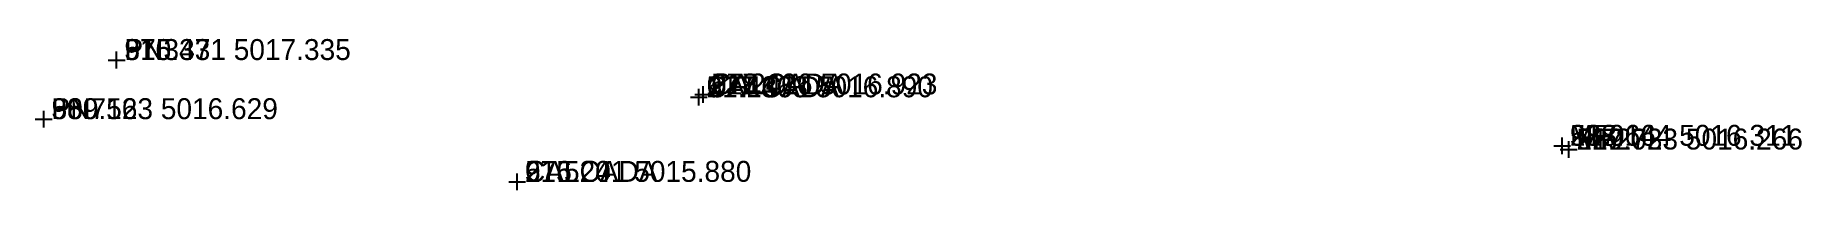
# Model space of a CAD drawing. Extents: x 886 to 1008, y 4909 to 5108.
# Drawn here: x 969.46 to 990.5, y 5015.78 to 5017.59 of the extents above; entities that cross this region are included whole.
import ezdxf

# ---------------------------------------------------------------- set-up
doc = ezdxf.new("R2010")
doc.units = 0
doc.linetypes.add('1', pattern=[0])
doc.layers.get('0').update_dxf_attribs({"linetype": '1'})
doc.styles.add('STD', font='txt')

msp = doc.modelspace()

# ---------------------------------------------------------------- texts
at = {"layer": 'CO_ORDS', "color": 3, "style": 'STD'}
for s, p in [(' 970.431 5017.335', (970.4313, 5017.3346, 51.3365)), (' 977.363 5016.890', (977.3633, 5016.8898, 51.4396)), (' 977.416 5016.923', (977.4164, 5016.9234, 51.2397)), (' 969.563 5016.629', (969.5632, 5016.6286, 50.7115)), (' 987.644 5016.311', (987.6442, 5016.3107, 51.0157)), (' 987.723 5016.266', (987.7229, 5016.2661, 51.2029)), (' 975.201 5015.880', (975.2007, 5015.8801, 51.5236))]:
    msp.add_text(s, height=0.25, dxfattribs=at).set_placement(p)
at = {"layer": 'CODE', "color": 3, "style": 'STD'}
for s, p in [(' PN', (970.4313, 5017.3346, 51.3365)), (' CALCADA', (977.3633, 5016.8898, 51.4396)), (' CALCADA', (977.4164, 5016.9234, 51.2397)), (' PN', (969.5632, 5016.6286, 50.7115)), (' MF', (987.6442, 5016.3107, 51.0157)), (' MF', (987.7229, 5016.2661, 51.2029)), (' CALCADA', (975.2007, 5015.8801, 51.5236))]:
    msp.add_text(s, height=0.25, dxfattribs=at).set_placement(p)
at = {"layer": 'HEIGHT', "color": 3, "style": 'STD'}
for s, p in [(' 51.337', (970.4313, 5017.3346, 51.3365)), (' 51.440', (977.3633, 5016.8898, 51.4396)), (' 51.240', (977.4164, 5016.9234, 51.2397)), (' 50.712', (969.5632, 5016.6286, 50.7115)), (' 51.016', (987.6442, 5016.3107, 51.0157)), (' 51.203', (987.7229, 5016.2661, 51.2029)), (' 51.524', (975.2007, 5015.8801, 51.5236))]:
    msp.add_text(s, height=0.25, dxfattribs=at).set_placement(p)
at = {"layer": 'PT_ID', "color": 3, "style": 'STD'}
for s, p in [(' 375', (970.4313, 5017.3346, 51.3365)), (' 277', (977.3633, 5016.8898, 51.4396)), (' 278', (977.4164, 5016.9234, 51.2397)), (' 380', (969.5632, 5016.6286, 50.7115)), (' 228', (987.6442, 5016.3107, 51.0157)), (' 229', (987.7229, 5016.2661, 51.2029)), (' 276', (975.2007, 5015.8801, 51.5236))]:
    msp.add_text(s, height=0.25, dxfattribs=at).set_placement(p)

# ---------------------------------------------------------------- blocks, each defined once
blk = doc.blocks.new('CROSS')
at = {"color": 0}
for p, q in [((-50, 0), (50, 0)), ((0, -50), (0, 50))]:
    blk.add_line(p, q, dxfattribs=at)

# ---------------------------------------------------------------- block references
at = {"layer": 'POINT', "color": 2, "xscale": 0.002, "yscale": 0.002, "zscale": 0.002}
for p in [(970.4313, 5017.3346, 51.3365), (977.3633, 5016.8898, 51.4396), (977.4164, 5016.9234, 51.2397), (969.5632, 5016.6286, 50.7115), (987.6442, 5016.3107, 51.0157), (987.7229, 5016.2661, 51.2029), (975.2007, 5015.8801, 51.5236)]:
    msp.add_blockref('CROSS', p, dxfattribs=at)

msp.set_redraw_order([(e.dxf.handle, doc.entitydb.next_handle()) for e in msp.query("TEXT MTEXT ATTDEF DIMENSION ARC_DIMENSION")])  # texts and dimensions are drawn at this point

doc.saveas('drawing.dxf')
